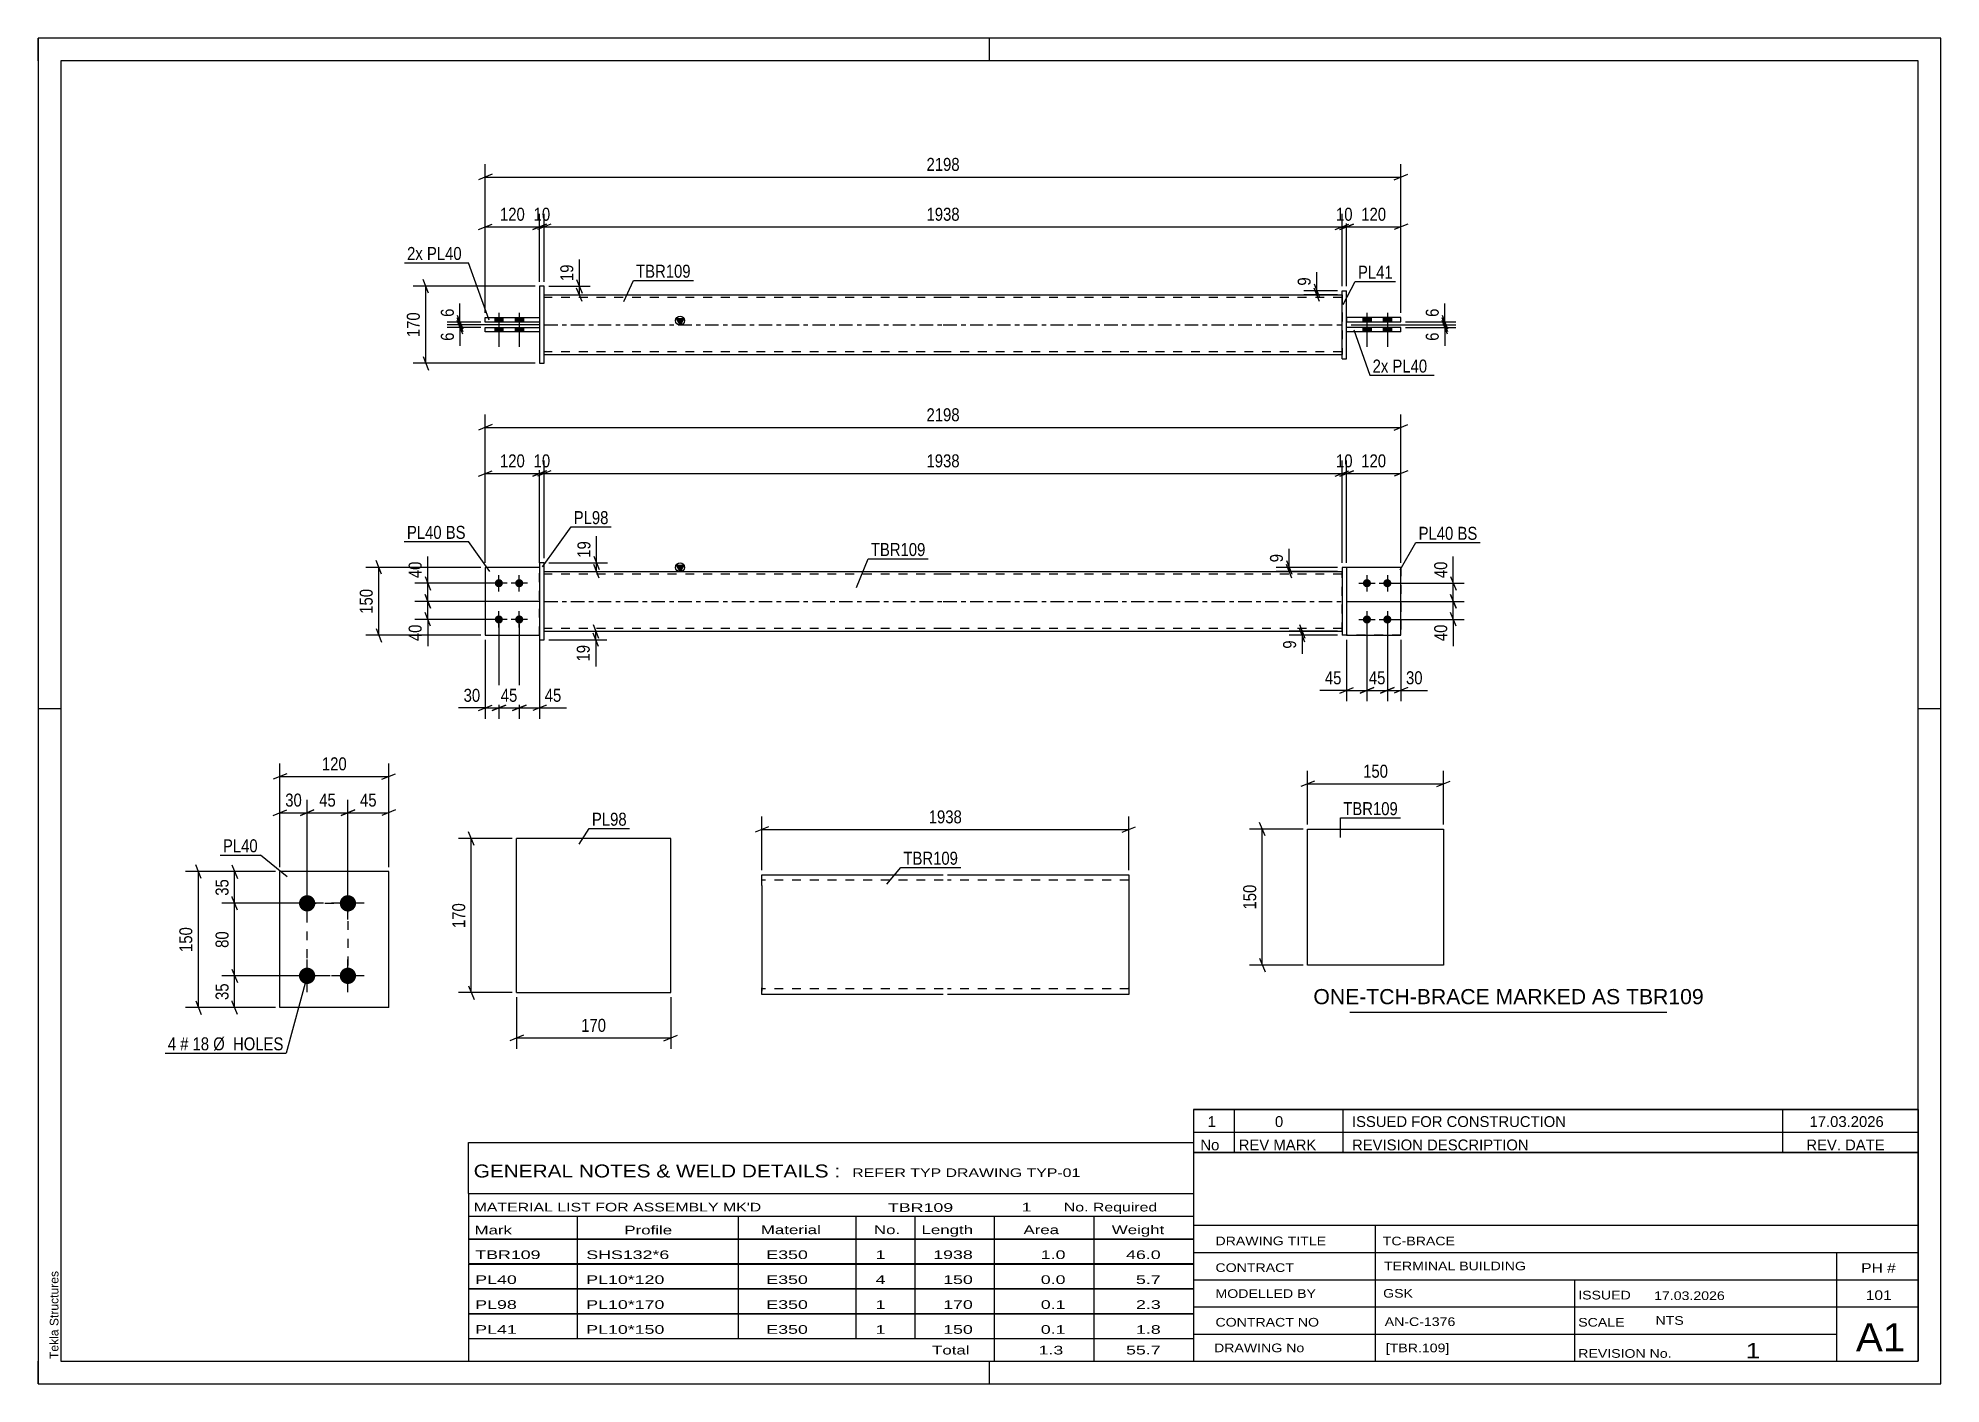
# Model space of a CAD drawing. Header units: millimetres. Extents: x 0 to 420, y 0 to 297.
import ezdxf

# ---------------------------------------------------------------- set-up
doc = ezdxf.new("R2010")
doc.units = ezdxf.units.MM
doc.linetypes.add('DXK_LINE_DOT2', pattern=[3.9198, 1.9599, -1.9599])
doc.linetypes.add('DXK_LINE_DOT3', pattern=[5.9187, 2.979, -0.9799, 0.9799, -0.9799])
doc.styles.add('Arial', font='ARIAL.TTF', dxfattribs={"height": 0.2})
doc.styles.add('Arial Narrow', font='ARIALN.TTF', dxfattribs={"height": 0.2})

# ---------------------------------------------------------------- blocks, each defined once
blk = doc.blocks.new('Unknown-581592027-1127')
at = {"color": 5, "linetype": 'Continuous'}
for p, q in [((420, 297), (0, 297)), ((0, 297), (0, 0)), ((0, 292), (0, 297)), ((210, 292), (210, 297)), ((420, 0), (420, 297)), ((415, 292), (5, 292)), ((5, 292), (5, 5)), ((415, 5), (415, 292)), ((5, 149), (0, 149)), ((420, 149), (415, 149)), ((0, 0), (0, 5)), ((5, 5), (415, 5)), ((210, 0), (210, 5)), ((0, 0), (420, 0))]:
    blk.add_line(p, q, dxfattribs=at)
at = {"color": 174, "linetype": 'Continuous', "style": 'Arial'}
blk.add_text('Tekla Structures', height=1.9102, rotation=90, dxfattribs=at).set_placement((4.5, 5.5))
blk = doc.blocks.new('Part-581592027-2882 - 2881')
at = {"color": 2, "linetype": 'Continuous'}
for p, q in [((280.21, 122.43), (310.21, 122.43)), ((280.21, 92.43), (280.21, 122.43)), ((310.21, 122.43), (310.21, 92.43)), ((310.21, 92.43), (280.21, 92.43))]:
    blk.add_line(p, q, dxfattribs=at)
blk = doc.blocks.new('Part-581592027-1367 - 1364')
at = {"color": 2, "linetype": 'Continuous'}
for p, q in [((288.81, 180.2), (287.81, 180.2)), ((287.81, 180.2), (287.81, 165.2)), ((288.81, 180.2), (288.81, 165.2)), ((288.81, 165.2), (287.81, 165.2))]:
    blk.add_line(p, q, dxfattribs=at)
blk = doc.blocks.new('Part-581592027-1420 - 1364')
at = {"color": 7, "linetype": 'DXK_LINE_DOT2'}
for p, q in [((110.71, 180.2), (98.71, 180.2)), ((98.71, 180.2), (98.71, 165.2)), ((110.71, 165.2), (110.71, 180.2)), ((98.71, 165.2), (110.71, 165.2))]:
    blk.add_line(p, q, dxfattribs=at)
blk = doc.blocks.new('Bolt-581592027-1378 - 1364')
at = {"linetype": 'Continuous'}
for points in [[(101.71, 175.8, -1), (101.71, 177.6, -1)], [(106.21, 175.8, -1), (106.21, 177.6, -1)], [(101.71, 167.8, -1), (101.71, 169.6, -1)], [(106.21, 167.8, -1), (106.21, 169.6, -1)]]:
    blk.add_hatch(color=1, dxfattribs=at).paths.add_polyline_path(points)
at = {"color": 1, "linetype": 'Continuous'}
for p, q in [((103.51, 176.7), (99.91, 176.7)), ((101.71, 174.9), (101.71, 178.5)), ((108.01, 176.7), (104.41, 176.7)), ((106.21, 174.9), (106.21, 178.5)), ((103.51, 168.7), (99.91, 168.7)), ((101.71, 166.9), (101.71, 170.5)), ((108.01, 168.7), (104.41, 168.7)), ((106.21, 166.9), (106.21, 170.5))]:
    blk.add_line(p, q, dxfattribs=at)
blk = doc.blocks.new('Bolt-581592027-1379 - 1364')
at = {"linetype": 'Continuous'}
for points in [[(293.31, 177.6, -1), (293.31, 175.8, -1)], [(297.81, 177.6, -1), (297.81, 175.8, -1)], [(293.31, 169.6, -1), (293.31, 167.8, -1)], [(297.81, 169.6, -1), (297.81, 167.8, -1)]]:
    blk.add_hatch(color=1, dxfattribs=at).paths.add_polyline_path(points)
at = {"color": 1, "linetype": 'Continuous'}
for p, q in [((291.51, 176.7), (295.11, 176.7)), ((293.31, 178.5), (293.31, 174.9)), ((296.01, 176.7), (299.61, 176.7)), ((297.81, 178.5), (297.81, 174.9)), ((291.51, 168.7), (295.11, 168.7)), ((293.31, 170.5), (293.31, 166.9)), ((296.01, 168.7), (299.61, 168.7)), ((297.81, 170.5), (297.81, 166.9))]:
    blk.add_line(p, q, dxfattribs=at)
blk = doc.blocks.new('Part-581592027-1405 - 1364')
at = {"color": 2, "linetype": 'Continuous'}
for p, q in [((111.71, 181.2), (110.71, 181.2)), ((110.71, 181.2), (110.71, 164.2)), ((111.71, 164.2), (111.71, 181.2)), ((110.71, 164.2), (111.71, 164.2))]:
    blk.add_line(p, q, dxfattribs=at)
blk = doc.blocks.new('Part-581592027-1425 - 1364')
at = {"color": 2, "linetype": 'Continuous'}
for p, q in [((110.71, 180.2), (98.71, 180.2)), ((98.71, 180.2), (98.71, 165.2)), ((98.71, 165.2), (110.71, 165.2))]:
    blk.add_line(p, q, dxfattribs=at)
at = {"color": 7, "linetype": 'DXK_LINE_DOT2'}
blk.add_line((110.71, 165.2), (110.71, 180.2), dxfattribs=at)
blk = doc.blocks.new('Part-581592027-1440 - 1364')
at = {"linetype": 'Continuous'}
blk.add_hatch(color=2, dxfattribs=at).paths.add_polyline_path([(141.71, 179.3), (140.91, 180.7), (142.51, 180.7)])
at = {"color": 2, "linetype": 'Continuous'}
for p, q in [((141.71, 179.3), (140.91, 180.7)), ((140.91, 180.7), (142.51, 180.7)), ((142.51, 180.7), (141.71, 179.3)), ((111.71, 179.3), (199.71, 179.3)), ((199.81, 179.3), (287.81, 179.3)), ((111.71, 166.1), (199.71, 166.1)), ((199.81, 166.1), (287.81, 166.1))]:
    blk.add_line(p, q, dxfattribs=at)
at = {"color": 7, "linetype": 'DXK_LINE_DOT2'}
for p, q in [((111.71, 166.1), (111.71, 179.3)), ((199.71, 178.7), (111.71, 178.7)), ((287.81, 178.7), (199.81, 178.7)), ((287.81, 166.1), (287.81, 179.3)), ((199.71, 166.7), (111.71, 166.7)), ((287.81, 166.7), (199.81, 166.7))]:
    blk.add_line(p, q, dxfattribs=at)
at = {"color": 7, "linetype": 'DXK_LINE_DOT3'}
for p, q in [((111.71, 172.7), (199.71, 172.7)), ((199.81, 172.7), (287.81, 172.7))]:
    blk.add_line(p, q, dxfattribs=at)
at = {"color": 2, "linetype": 'Continuous'}
blk.add_circle((141.71, 180.2), 1, dxfattribs=at)
blk = doc.blocks.new('Part-581592027-1445 - 1364')
at = {"color": 2, "linetype": 'Continuous'}
for p, q in [((300.81, 180.2), (288.81, 180.2)), ((300.81, 165.2), (300.81, 180.2)), ((288.81, 165.2), (300.81, 165.2))]:
    blk.add_line(p, q, dxfattribs=at)
at = {"color": 7, "linetype": 'DXK_LINE_DOT2'}
blk.add_line((288.81, 180.2), (288.81, 165.2), dxfattribs=at)
blk = doc.blocks.new('Part-581592027-1450 - 1364')
at = {"color": 7, "linetype": 'DXK_LINE_DOT2'}
for p, q in [((300.81, 180.2), (288.81, 180.2)), ((288.81, 180.2), (288.81, 165.2)), ((300.81, 180.2), (300.81, 165.2)), ((288.81, 165.2), (300.81, 165.2)), ((300.81, 165.2), (288.81, 165.2))]:
    blk.add_line(p, q, dxfattribs=at)
blk = doc.blocks.new('Part-581592027-1793 - 1767')
at = {"color": 2, "linetype": 'Continuous'}
for p, q in [((98.71, 233.14), (110.71, 233.14)), ((98.71, 232.14), (98.71, 233.14)), ((110.71, 232.14), (98.71, 232.14))]:
    blk.add_line(p, q, dxfattribs=at)
at = {"color": 7, "linetype": 'DXK_LINE_DOT2'}
blk.add_line((110.71, 233.14), (110.71, 232.14), dxfattribs=at)
blk = doc.blocks.new('Part-581592027-1778 - 1767')
at = {"color": 2, "linetype": 'Continuous'}
for p, q in [((288.81, 232.15), (288.81, 233.15)), ((300.81, 233.15), (288.81, 233.15)), ((300.81, 232.15), (288.81, 232.15)), ((300.81, 232.15), (300.81, 233.15))]:
    blk.add_line(p, q, dxfattribs=at)
blk = doc.blocks.new('Part-581592027-1798 - 1767')
at = {"color": 2, "linetype": 'Continuous'}
for p, q in [((98.71, 234.34), (98.71, 235.34)), ((98.71, 235.34), (110.71, 235.34)), ((110.71, 234.34), (98.71, 234.34))]:
    blk.add_line(p, q, dxfattribs=at)
at = {"color": 7, "linetype": 'DXK_LINE_DOT2'}
blk.add_line((110.71, 235.34), (110.71, 234.34), dxfattribs=at)
blk = doc.blocks.new('Part-581592027-1773 - 1767')
at = {"linetype": 'Continuous'}
blk.add_hatch(color=2, dxfattribs=at).paths.add_polyline_path([(141.71, 233.74), (140.91, 235.14), (142.51, 235.14)])
at = {"color": 2, "linetype": 'Continuous'}
for p, q in [((111.71, 240.34), (199.71, 240.34)), ((199.81, 240.34), (287.81, 240.34)), ((141.71, 233.74), (140.91, 235.14)), ((140.91, 235.14), (142.51, 235.14)), ((142.51, 235.14), (141.71, 233.74)), ((111.71, 227.14), (199.71, 227.14)), ((199.81, 227.14), (287.81, 227.14))]:
    blk.add_line(p, q, dxfattribs=at)
at = {"color": 7, "linetype": 'DXK_LINE_DOT2'}
for p, q in [((111.71, 227.14), (111.71, 240.34)), ((199.71, 239.74), (111.71, 239.74)), ((287.81, 239.74), (199.81, 239.74)), ((287.81, 240.34), (287.81, 227.14)), ((199.71, 227.74), (111.71, 227.74)), ((287.81, 227.74), (199.81, 227.74))]:
    blk.add_line(p, q, dxfattribs=at)
at = {"color": 7, "linetype": 'DXK_LINE_DOT3'}
for p, q in [((111.71, 233.74), (199.71, 233.74)), ((199.81, 233.74), (287.81, 233.74))]:
    blk.add_line(p, q, dxfattribs=at)
at = {"color": 2, "linetype": 'Continuous'}
blk.add_circle((141.71, 234.64), 1, dxfattribs=at)
blk = doc.blocks.new('Part-581592027-1783 - 1767')
at = {"color": 2, "linetype": 'Continuous'}
for p, q in [((300.81, 235.35), (288.81, 235.35)), ((288.81, 235.35), (288.81, 234.35)), ((300.81, 234.35), (300.81, 235.35)), ((288.81, 234.35), (300.81, 234.35))]:
    blk.add_line(p, q, dxfattribs=at)
blk = doc.blocks.new('Part-581592027-1799 - 1767')
at = {"color": 2, "linetype": 'Continuous'}
for p, q in [((111.71, 242.24), (110.71, 242.24)), ((110.71, 242.24), (110.71, 225.24)), ((111.71, 225.24), (111.71, 242.24)), ((110.71, 225.24), (111.71, 225.24))]:
    blk.add_line(p, q, dxfattribs=at)
blk = doc.blocks.new('Part-581592027-1788 - 1767')
at = {"color": 2, "linetype": 'Continuous'}
for p, q in [((287.81, 226.25), (287.81, 241.25)), ((287.81, 241.25), (288.81, 241.25)), ((288.81, 226.25), (288.81, 241.25)), ((287.81, 226.25), (288.81, 226.25))]:
    blk.add_line(p, q, dxfattribs=at)
blk = doc.blocks.new('Bolt-581592027-1800 - 1767')
at = {"linetype": 'Continuous'}
for points in [[(294.21, 235.34), (292.41, 235.34), (292.41, 234.34), (294.21, 234.34)], [(294.21, 235.34), (292.41, 235.34), (292.41, 234.34), (294.21, 234.34)], [(298.71, 235.34), (296.91, 235.34), (296.91, 234.34), (298.71, 234.34)], [(298.71, 235.34), (296.91, 235.34), (296.91, 234.34), (298.71, 234.34)], [(294.21, 233.14), (292.41, 233.14), (292.41, 232.14), (294.21, 232.14)], [(294.21, 233.14), (292.41, 233.14), (292.41, 232.14), (294.21, 232.14)], [(298.71, 233.14), (296.91, 233.14), (296.91, 232.14), (298.71, 232.14)], [(298.71, 233.14), (296.91, 233.14), (296.91, 232.14), (298.71, 232.14)]]:
    blk.add_hatch(color=1, dxfattribs=at).paths.add_polyline_path(points)
at = {"color": 1, "linetype": 'Continuous'}
for p, q in [((292.41, 235.34), (292.41, 234.34)), ((292.41, 235.34), (292.41, 234.34)), ((293.31, 236.34), (293.31, 228.84)), ((293.31, 236.34), (293.31, 228.84)), ((294.21, 235.34), (294.21, 234.34)), ((294.21, 235.34), (294.21, 234.34)), ((296.91, 235.34), (296.91, 234.34)), ((296.91, 235.34), (296.91, 234.34)), ((297.81, 236.34), (297.81, 228.84)), ((297.81, 236.34), (297.81, 228.84)), ((298.71, 235.34), (298.71, 234.34)), ((298.71, 235.34), (298.71, 234.34)), ((292.41, 233.14), (292.41, 232.14)), ((292.41, 233.14), (292.41, 232.14)), ((294.21, 233.14), (294.21, 232.14)), ((294.21, 233.14), (294.21, 232.14)), ((296.91, 233.14), (296.91, 232.14)), ((296.91, 233.14), (296.91, 232.14)), ((298.71, 233.14), (298.71, 232.14)), ((298.71, 233.14), (298.71, 232.14))]:
    blk.add_line(p, q, dxfattribs=at)
blk = doc.blocks.new('Bolt-581592027-1801 - 1767')
at = {"linetype": 'Continuous'}
for points in [[(100.81, 234.34), (102.61, 234.34), (102.61, 235.34), (100.81, 235.34)], [(100.81, 234.34), (102.61, 234.34), (102.61, 235.34), (100.81, 235.34)], [(105.31, 234.34), (107.11, 234.34), (107.11, 235.34), (105.31, 235.34)], [(105.31, 234.34), (107.11, 234.34), (107.11, 235.34), (105.31, 235.34)], [(100.81, 232.14), (102.61, 232.14), (102.61, 233.14), (100.81, 233.14)], [(100.81, 232.14), (102.61, 232.14), (102.61, 233.14), (100.81, 233.14)], [(105.31, 232.14), (107.11, 232.14), (107.11, 233.14), (105.31, 233.14)], [(105.31, 232.14), (107.11, 232.14), (107.11, 233.14), (105.31, 233.14)]]:
    blk.add_hatch(color=1, dxfattribs=at).paths.add_polyline_path(points)
at = {"color": 1, "linetype": 'Continuous'}
for p, q in [((100.81, 235.34), (100.81, 234.34)), ((100.81, 235.34), (100.81, 234.34)), ((101.71, 236.34), (101.71, 228.84)), ((101.71, 236.34), (101.71, 228.84)), ((102.61, 235.34), (102.61, 234.34)), ((102.61, 235.34), (102.61, 234.34)), ((105.31, 235.34), (105.31, 234.34)), ((105.31, 235.34), (105.31, 234.34)), ((106.21, 236.34), (106.21, 228.84)), ((106.21, 236.34), (106.21, 228.84)), ((107.11, 235.34), (107.11, 234.34)), ((107.11, 235.34), (107.11, 234.34)), ((100.81, 233.14), (100.81, 232.14)), ((100.81, 233.14), (100.81, 232.14)), ((102.61, 233.14), (102.61, 232.14)), ((102.61, 233.14), (102.61, 232.14)), ((105.31, 233.14), (105.31, 232.14)), ((105.31, 233.14), (105.31, 232.14)), ((107.11, 233.14), (107.11, 232.14)), ((107.11, 233.14), (107.11, 232.14))]:
    blk.add_line(p, q, dxfattribs=at)
blk = doc.blocks.new('Bolt-581592027-2103 - 2040')
at = {"linetype": 'Continuous'}
for points in [[(59.39, 104.26, -1), (59.39, 107.86, -1)], [(68.39, 104.26, -1), (68.39, 107.86, -1)], [(59.39, 88.26, -1), (59.39, 91.86, -1)], [(68.39, 88.26, -1), (68.39, 91.86, -1)]]:
    blk.add_hatch(color=1, dxfattribs=at).paths.add_polyline_path(points)
at = {"color": 1, "linetype": 'Continuous'}
for p, q in [((59.39, 102.46), (59.39, 109.66)), ((68.39, 102.46), (68.39, 109.66)), ((62.99, 106.06), (55.79, 106.06)), ((71.99, 106.06), (64.79, 106.06)), ((59.39, 86.46), (59.39, 93.66)), ((68.39, 86.46), (68.39, 93.66)), ((62.99, 90.06), (55.79, 90.06)), ((71.99, 90.06), (64.79, 90.06))]:
    blk.add_line(p, q, dxfattribs=at)
blk = doc.blocks.new('Part-581592027-2108 - 2040')
at = {"color": 2, "linetype": 'Continuous'}
for p, q in [((77.39, 113.06), (53.39, 113.06)), ((53.39, 83.06), (53.39, 113.06)), ((77.39, 83.06), (77.39, 113.06)), ((77.39, 83.06), (53.39, 83.06))]:
    blk.add_line(p, q, dxfattribs=at)
blk = doc.blocks.new('Part-581592027-2231 - 2225')
at = {"color": 2, "linetype": 'Continuous'}
for p, q in [((139.63, 120.35), (105.63, 120.35)), ((105.63, 86.35), (105.63, 120.35)), ((139.63, 86.35), (139.63, 120.35)), ((105.63, 86.35), (139.63, 86.35))]:
    blk.add_line(p, q, dxfattribs=at)
blk = doc.blocks.new('Part-581592027-2256 - 2248')
at = {"color": 2, "linetype": 'Continuous'}
for p, q in [((159.75, 109.96), (159.75, 112.36)), ((159.75, 112.36), (199.75, 112.36)), ((159.75, 109.96), (159.75, 87.44)), ((200.75, 112.36), (240.75, 112.36)), ((240.75, 112.36), (240.75, 112.18)), ((240.75, 112.18), (240.75, 109.96)), ((240.75, 109.96), (240.75, 85.96)), ((159.75, 86.14), (159.75, 87.44)), ((159.75, 85.96), (159.75, 86.14)), ((199.75, 85.96), (159.75, 85.96)), ((240.75, 85.96), (200.75, 85.96))]:
    blk.add_line(p, q, dxfattribs=at)
at = {"color": 7, "linetype": 'DXK_LINE_DOT2'}
for p, q in [((199.75, 111.16), (159.75, 111.16)), ((240.75, 111.16), (200.75, 111.16)), ((240.75, 111.66), (240.75, 109.96)), ((159.75, 87.44), (159.75, 86.66)), ((159.75, 87.16), (159.75, 87.25)), ((199.75, 87.16), (159.75, 87.16)), ((240.75, 87.16), (200.75, 87.16)), ((240.75, 87.25), (240.75, 87.44)), ((240.75, 87.16), (240.75, 87.25)), ((240.75, 87.16), (240.75, 87.25))]:
    blk.add_line(p, q, dxfattribs=at)
blk = doc.blocks.new('Rectangle-581592027-2210 - 2040')
at = {"color": 1, "linetype": 'DXK_LINE_DOT2'}
blk.add_lwpolyline([(59.39, 106.06), (68.39, 106.06), (68.39, 90.06), (59.39, 90.06), (59.39, 106.06)], close=True, dxfattribs=at)
blk = doc.blocks.new('StraightDimension-581592027-2890 - 2881')
at = {"color": 7, "linetype": 'Continuous'}
for p, q in [((280.21, 123.43), (280.21, 135.28)), ((310.21, 123.43), (310.21, 135.28)), ((281.71, 133.03), (278.71, 131.83)), ((280.21, 132.43), (310.21, 132.43)), ((308.71, 131.83), (311.71, 133.03))]:
    blk.add_line(p, q, dxfattribs=at)
at = {"color": 0}
blk.add_wipeout([(298.55, 133.18), (298.55, 137.38), (291.87, 137.38), (291.87, 133.18)], dxfattribs=at)
at = {"color": 3, "style": 'Arial Narrow'}
blk.add_text('150', height=2.863, dxfattribs=at).set_placement((292.47, 133.78))
blk = doc.blocks.new('StraightDimension-581592027-2968 - 2881')
at = {"color": 7, "linetype": 'Continuous'}
for p, q in [((279.21, 122.43), (267.36, 122.43)), ((270.81, 120.93), (269.61, 123.93)), ((270.21, 92.43), (270.21, 122.43)), ((279.21, 92.43), (267.36, 92.43)), ((269.61, 93.93), (270.81, 90.93))]:
    blk.add_line(p, q, dxfattribs=at)
at = {"color": 0}
blk.add_wipeout([(269.46, 110.78), (265.26, 110.78), (265.26, 104.09), (269.46, 104.09)], dxfattribs=at)
at = {"color": 3, "style": 'Arial Narrow'}
blk.add_text('150', height=2.863, rotation=90.0002, dxfattribs=at).set_placement((268.86, 104.69))
blk = doc.blocks.new('StraightDimension-581592027-1609 - 1364')
at = {"color": 7, "linetype": 'Continuous'}
for p, q in [((110.71, 172.7), (83.16, 172.7)), ((85.41, 174.2), (86.61, 171.2)), ((86.01, 168.7), (86.01, 172.7)), ((100.71, 168.7), (83.16, 168.7)), ((86.61, 167.2), (85.41, 170.2))]:
    blk.add_line(p, q, dxfattribs=at)
at = {"color": 0}
blk.add_wipeout([(85.26, 168.17), (81.06, 168.17), (81.06, 163.32), (85.26, 163.32)], dxfattribs=at)
at = {"color": 7, "linetype": 'Continuous'}
blk.add_line((86.01, 168.7), (86.01, 162.79), dxfattribs=at)
blk.add_line((86.01, 168.7), (86.01, 162.79), dxfattribs=at)
at = {"color": 3, "style": 'Arial Narrow'}
blk.add_text('40', height=2.863, rotation=90.0002, dxfattribs=at).set_placement((84.66, 163.92))
blk = doc.blocks.new('StraightDimension-581592027-1665 - 1364')
at = {"color": 7, "linetype": 'Continuous'}
for p, q in [((293.31, 167.7), (293.31, 150.65)), ((297.81, 167.7), (297.81, 150.65)), ((291.81, 152.45), (294.81, 153.65)), ((293.31, 153.05), (297.81, 153.05)), ((299.31, 153.65), (296.31, 152.45))]:
    blk.add_line(p, q, dxfattribs=at)
at = {"color": 0}
blk.add_wipeout([(297.99, 153.8), (297.99, 158), (293.13, 158), (293.13, 153.8)], dxfattribs=at)
at = {"color": 3, "style": 'Arial Narrow'}
blk.add_text('45', height=2.863, dxfattribs=at).set_placement((293.73, 154.4))
blk = doc.blocks.new('StraightDimension-581592027-1505 - 1364')
at = {"color": 7, "linetype": 'Continuous'}
for p, q in [((287.81, 181.2), (287.81, 203.77)), ((288.81, 181.2), (288.81, 203.77)), ((286.31, 200.32), (289.31, 201.52)), ((290.31, 201.52), (287.31, 200.32)), ((287.81, 200.92), (288.81, 200.92))]:
    blk.add_line(p, q, dxfattribs=at)
at = {"color": 0}
blk.add_wipeout([(290.74, 201.67), (290.74, 205.87), (285.88, 205.87), (285.88, 201.67)], dxfattribs=at)
at = {"color": 3, "style": 'Arial Narrow'}
blk.add_text('10', height=2.863, dxfattribs=at).set_placement((286.48, 202.27))
blk = doc.blocks.new('StraightDimension-581592027-1703 - 1364')
at = {"color": 7, "linetype": 'Continuous'}
for p, q in [((298.81, 176.7), (314.77, 176.7)), ((311.77, 178.2), (312.97, 175.2)), ((312.37, 172.7), (312.37, 176.7)), ((288.81, 172.7), (314.77, 172.7)), ((312.97, 171.2), (311.77, 174.2))]:
    blk.add_line(p, q, dxfattribs=at)
at = {"color": 0}
blk.add_wipeout([(311.62, 182.08), (307.42, 182.08), (307.42, 177.22), (311.62, 177.22)], dxfattribs=at)
at = {"color": 7, "linetype": 'Continuous'}
blk.add_line((312.37, 176.7), (312.37, 182.6), dxfattribs=at)
blk.add_line((312.37, 176.7), (312.37, 182.6), dxfattribs=at)
at = {"color": 3, "style": 'Arial Narrow'}
blk.add_text('40', height=2.863, rotation=90.0002, dxfattribs=at).set_placement((311.02, 177.82))
blk = doc.blocks.new('StraightDimension-581592027-1600 - 1364')
at = {"color": 7, "linetype": 'Continuous'}
for p, q in [((112.71, 181.2), (125.66, 181.2)), ((122.66, 182.7), (123.86, 179.7)), ((123.86, 177.8), (122.66, 180.8)), ((123.26, 179.3), (123.26, 181.2)), ((112.71, 179.3), (125.66, 179.3))]:
    blk.add_line(p, q, dxfattribs=at)
at = {"color": 0}
blk.add_wipeout([(122.51, 186.58), (118.31, 186.58), (118.31, 181.72), (122.51, 181.72)], dxfattribs=at)
at = {"color": 7, "linetype": 'Continuous'}
blk.add_line((123.26, 181.2), (123.26, 187.1), dxfattribs=at)
blk.add_line((123.26, 181.2), (123.26, 187.1), dxfattribs=at)
at = {"color": 3, "style": 'Arial Narrow'}
blk.add_text('19', height=2.863, rotation=90.0002, dxfattribs=at).set_placement((121.91, 182.32))
blk = doc.blocks.new('StraightDimension-581592027-1649 - 1364')
at = {"color": 7, "linetype": 'Continuous'}
for p, q in [((288.81, 164.2), (288.81, 150.65)), ((293.31, 167.7), (293.31, 150.65)), ((287.31, 152.45), (290.31, 153.65)), ((288.81, 153.05), (293.31, 153.05)), ((294.81, 153.65), (291.81, 152.45))]:
    blk.add_line(p, q, dxfattribs=at)
at = {"color": 0}
blk.add_wipeout([(288.28, 153.8), (288.28, 158), (283.43, 158), (283.43, 153.8)], dxfattribs=at)
at = {"color": 7, "linetype": 'Continuous'}
blk.add_line((288.81, 153.05), (282.9, 153.05), dxfattribs=at)
blk.add_line((288.81, 153.05), (282.9, 153.05), dxfattribs=at)
at = {"color": 3, "style": 'Arial Narrow'}
blk.add_text('45', height=2.863, dxfattribs=at).set_placement((284.03, 154.4))
blk = doc.blocks.new('StraightDimension-581592027-1560 - 1364')
at = {"color": 7, "linetype": 'Continuous'}
for p, q in [((98.71, 164.2), (98.71, 146.78)), ((101.71, 167.7), (101.71, 146.78)), ((97.21, 148.58), (100.21, 149.78)), ((98.71, 149.18), (101.71, 149.18)), ((103.21, 149.78), (100.21, 148.58))]:
    blk.add_line(p, q, dxfattribs=at)
at = {"color": 0}
blk.add_wipeout([(98.18, 149.93), (98.18, 154.13), (93.33, 154.13), (93.33, 149.93)], dxfattribs=at)
at = {"color": 7, "linetype": 'Continuous'}
blk.add_line((98.71, 149.18), (92.8, 149.18), dxfattribs=at)
blk.add_line((98.71, 149.18), (92.8, 149.18), dxfattribs=at)
at = {"color": 3, "style": 'Arial Narrow'}
blk.add_text('30', height=2.863, dxfattribs=at).set_placement((93.93, 150.53))
blk = doc.blocks.new('StraightDimension-581592027-1452 - 1364')
at = {"color": 7, "linetype": 'Continuous'}
for p, q in [((98.71, 181.2), (98.71, 203.77)), ((110.71, 181.2), (110.71, 203.77)), ((97.21, 200.32), (100.21, 201.52)), ((98.71, 200.92), (110.71, 200.92)), ((112.21, 201.52), (109.21, 200.32))]:
    blk.add_line(p, q, dxfattribs=at)
at = {"color": 0}
blk.add_wipeout([(108.05, 201.67), (108.05, 205.87), (101.36, 205.87), (101.36, 201.67)], dxfattribs=at)
at = {"color": 3, "style": 'Arial Narrow'}
blk.add_text('120', height=2.863, dxfattribs=at).set_placement((101.96, 202.27))
blk = doc.blocks.new('StraightDimension-581592027-1730 - 1364')
at = {"color": 7, "linetype": 'Continuous'}
for p, q in [((275.52, 181.7), (276.72, 178.7)), ((276.72, 177.8), (275.52, 180.8)), ((286.81, 180.2), (273.27, 180.2)), ((286.81, 179.3), (273.27, 179.3)), ((276.12, 179.3), (276.12, 180.2))]:
    blk.add_line(p, q, dxfattribs=at)
at = {"color": 0}
blk.add_wipeout([(275.37, 183.75), (271.17, 183.75), (271.17, 180.72), (275.37, 180.72)], dxfattribs=at)
at = {"color": 7, "linetype": 'Continuous'}
blk.add_line((276.12, 180.2), (276.12, 184.28), dxfattribs=at)
blk.add_line((276.12, 180.2), (276.12, 184.28), dxfattribs=at)
at = {"color": 3, "style": 'Arial Narrow'}
blk.add_text('9', height=2.86, rotation=90.0002, dxfattribs=at).set_placement((274.77, 181.32))
blk = doc.blocks.new('StraightDimension-581592027-1479 - 1364')
at = {"color": 7, "linetype": 'Continuous'}
for p, q in [((110.71, 181.2), (110.71, 203.77)), ((111.71, 182.2), (111.71, 203.77)), ((109.21, 200.32), (112.21, 201.52)), ((113.21, 201.52), (110.21, 200.32)), ((110.71, 200.92), (111.71, 200.92))]:
    blk.add_line(p, q, dxfattribs=at)
at = {"color": 0}
blk.add_wipeout([(113.64, 201.67), (113.64, 205.87), (108.78, 205.87), (108.78, 201.67)], dxfattribs=at)
at = {"color": 3, "style": 'Arial Narrow'}
blk.add_text('10', height=2.863, dxfattribs=at).set_placement((109.38, 202.27))
blk = doc.blocks.new('StraightDimension-581592027-1577 - 1364')
at = {"color": 7, "linetype": 'Continuous'}
for p, q in [((106.21, 167.7), (106.21, 146.78)), ((110.71, 164.2), (110.71, 146.78)), ((104.71, 148.58), (107.71, 149.78)), ((106.21, 149.18), (110.71, 149.18)), ((112.21, 149.78), (109.21, 148.58))]:
    blk.add_line(p, q, dxfattribs=at)
at = {"color": 0}
blk.add_wipeout([(116.09, 149.93), (116.09, 154.13), (111.23, 154.13), (111.23, 149.93)], dxfattribs=at)
at = {"color": 7, "linetype": 'Continuous'}
blk.add_line((110.71, 149.18), (116.61, 149.18), dxfattribs=at)
blk.add_line((110.71, 149.18), (116.61, 149.18), dxfattribs=at)
at = {"color": 3, "style": 'Arial Narrow'}
blk.add_text('45', height=2.863, dxfattribs=at).set_placement((111.83, 150.53))
blk = doc.blocks.new('StraightDimension-581592027-1496 - 1364')
at = {"color": 7, "linetype": 'Continuous'}
for p, q in [((111.71, 182.2), (111.71, 203.77)), ((287.81, 181.2), (287.81, 203.77)), ((113.21, 201.52), (110.21, 200.32)), ((111.71, 200.92), (287.81, 200.92)), ((286.31, 200.32), (289.31, 201.52))]:
    blk.add_line(p, q, dxfattribs=at)
at = {"color": 0}
blk.add_wipeout([(204.01, 201.67), (204.01, 205.87), (195.5, 205.87), (195.5, 201.67)], dxfattribs=at)
at = {"color": 3, "style": 'Arial Narrow'}
blk.add_text('1938', height=2.863, dxfattribs=at).set_placement((196.1, 202.27))
blk = doc.blocks.new('StraightDimension-581592027-1523 - 1364')
at = {"color": 7, "linetype": 'Continuous'}
for p, q in [((288.81, 181.2), (288.81, 203.77)), ((300.81, 181.2), (300.81, 203.77)), ((287.31, 200.32), (290.31, 201.52)), ((288.81, 200.92), (300.81, 200.92)), ((302.31, 201.52), (299.31, 200.32))]:
    blk.add_line(p, q, dxfattribs=at)
at = {"color": 0}
blk.add_wipeout([(298.15, 201.67), (298.15, 205.87), (291.46, 205.87), (291.46, 201.67)], dxfattribs=at)
at = {"color": 3, "style": 'Arial Narrow'}
blk.add_text('120', height=2.863, dxfattribs=at).set_placement((292.06, 202.27))
blk = doc.blocks.new('StraightDimension-581592027-1546 - 1364')
at = {"color": 7, "linetype": 'Continuous'}
for p, q in [((100.21, 211.69), (97.21, 210.49)), ((98.71, 181.2), (98.71, 213.94)), ((98.71, 211.09), (300.81, 211.09)), ((299.31, 210.49), (302.31, 211.69)), ((300.81, 181.2), (300.81, 213.94))]:
    blk.add_line(p, q, dxfattribs=at)
at = {"color": 0}
blk.add_wipeout([(204.01, 211.84), (204.01, 216.04), (195.5, 216.04), (195.5, 211.84)], dxfattribs=at)
at = {"color": 3, "style": 'Arial Narrow'}
blk.add_text('2198', height=2.863, dxfattribs=at).set_placement((196.1, 212.44))
blk = doc.blocks.new('StraightDimension-581592027-1570 - 1364')
at = {"color": 7, "linetype": 'Continuous'}
for p, q in [((101.71, 167.7), (101.71, 146.78)), ((106.21, 167.7), (106.21, 146.78)), ((100.21, 148.58), (103.21, 149.78)), ((101.71, 149.18), (106.21, 149.18)), ((107.71, 149.78), (104.71, 148.58))]:
    blk.add_line(p, q, dxfattribs=at)
at = {"color": 0}
blk.add_wipeout([(106.39, 149.93), (106.39, 154.13), (101.53, 154.13), (101.53, 149.93)], dxfattribs=at)
at = {"color": 3, "style": 'Arial Narrow'}
blk.add_text('45', height=2.863, dxfattribs=at).set_placement((102.13, 150.53))
blk = doc.blocks.new('StraightDimension-581592027-1591 - 1364')
at = {"color": 7, "linetype": 'Continuous'}
for p, q in [((112.71, 166.1), (125.51, 166.1)), ((112.71, 164.2), (125.51, 164.2)), ((122.51, 167.6), (123.71, 164.6)), ((123.71, 162.7), (122.51, 165.7)), ((123.11, 164.2), (123.11, 166.1))]:
    blk.add_line(p, q, dxfattribs=at)
at = {"color": 0}
blk.add_wipeout([(122.36, 163.67), (118.16, 163.67), (118.16, 158.82), (122.36, 158.82)], dxfattribs=at)
at = {"color": 7, "linetype": 'Continuous'}
blk.add_line((123.11, 164.2), (123.11, 158.29), dxfattribs=at)
blk.add_line((123.11, 164.2), (123.11, 158.29), dxfattribs=at)
at = {"color": 3, "style": 'Arial Narrow'}
blk.add_text('19', height=2.863, rotation=90.0002, dxfattribs=at).set_placement((121.76, 159.42))
blk = doc.blocks.new('StraightDimension-581592027-1626 - 1364')
at = {"color": 7, "linetype": 'Continuous'}
for p, q in [((100.71, 176.7), (83.16, 176.7)), ((85.41, 178.2), (86.61, 175.2)), ((86.01, 172.7), (86.01, 176.7)), ((110.71, 172.7), (83.16, 172.7)), ((86.61, 171.2), (85.41, 174.2))]:
    blk.add_line(p, q, dxfattribs=at)
at = {"color": 0}
blk.add_wipeout([(85.26, 182.08), (81.06, 182.08), (81.06, 177.22), (85.26, 177.22)], dxfattribs=at)
at = {"color": 7, "linetype": 'Continuous'}
blk.add_line((86.01, 176.7), (86.01, 182.6), dxfattribs=at)
blk.add_line((86.01, 176.7), (86.01, 182.6), dxfattribs=at)
at = {"color": 3, "style": 'Arial Narrow'}
blk.add_text('40', height=2.863, rotation=90.0002, dxfattribs=at).set_placement((84.66, 177.82))
blk = doc.blocks.new('StraightDimension-581592027-1640 - 1364')
at = {"color": 7, "linetype": 'Continuous'}
for p, q in [((286.81, 166.1), (276.16, 166.1)), ((286.81, 165.2), (276.16, 165.2)), ((278.41, 167.6), (279.61, 164.6)), ((279.61, 163.7), (278.41, 166.7)), ((279.01, 165.2), (279.01, 166.1))]:
    blk.add_line(p, q, dxfattribs=at)
at = {"color": 0}
blk.add_wipeout([(278.26, 164.67), (274.06, 164.67), (274.06, 161.65), (278.26, 161.65)], dxfattribs=at)
at = {"color": 7, "linetype": 'Continuous'}
blk.add_line((279.01, 165.2), (279.01, 161.12), dxfattribs=at)
blk.add_line((279.01, 165.2), (279.01, 161.12), dxfattribs=at)
at = {"color": 3, "style": 'Arial Narrow'}
blk.add_text('9', height=2.86, rotation=90.0002, dxfattribs=at).set_placement((277.66, 162.25))
blk = doc.blocks.new('StraightDimension-581592027-1675 - 1364')
at = {"color": 7, "linetype": 'Continuous'}
for p, q in [((297.81, 167.7), (297.81, 150.65)), ((300.81, 164.2), (300.81, 150.65)), ((296.31, 152.45), (299.31, 153.65)), ((297.81, 153.05), (300.81, 153.05)), ((302.31, 153.65), (299.31, 152.45))]:
    blk.add_line(p, q, dxfattribs=at)
at = {"color": 0}
blk.add_wipeout([(306.19, 153.8), (306.19, 158), (301.33, 158), (301.33, 153.8)], dxfattribs=at)
at = {"color": 7, "linetype": 'Continuous'}
blk.add_line((300.81, 153.05), (306.71, 153.05), dxfattribs=at)
blk.add_line((300.81, 153.05), (306.71, 153.05), dxfattribs=at)
at = {"color": 3, "style": 'Arial Narrow'}
blk.add_text('30', height=2.863, dxfattribs=at).set_placement((301.93, 154.4))
blk = doc.blocks.new('StraightDimension-581592027-1689 - 1364')
at = {"color": 7, "linetype": 'Continuous'}
for p, q in [((75.81, 178.7), (74.61, 181.7)), ((97.71, 180.2), (72.36, 180.2)), ((75.21, 165.2), (75.21, 180.2)), ((97.71, 165.2), (72.36, 165.2)), ((74.61, 166.7), (75.81, 163.7))]:
    blk.add_line(p, q, dxfattribs=at)
at = {"color": 0}
blk.add_wipeout([(74.46, 176.04), (70.26, 176.04), (70.26, 169.36), (74.46, 169.36)], dxfattribs=at)
at = {"color": 3, "style": 'Arial Narrow'}
blk.add_text('150', height=2.863, rotation=90.0002, dxfattribs=at).set_placement((73.86, 169.96))
blk = doc.blocks.new('StraightDimension-581592027-1716 - 1364')
at = {"color": 7, "linetype": 'Continuous'}
for p, q in [((288.81, 172.7), (314.77, 172.7)), ((311.77, 174.2), (312.97, 171.2)), ((312.37, 168.7), (312.37, 172.7)), ((298.81, 168.7), (314.77, 168.7)), ((312.97, 167.2), (311.77, 170.2))]:
    blk.add_line(p, q, dxfattribs=at)
at = {"color": 0}
blk.add_wipeout([(311.62, 168.17), (307.42, 168.17), (307.42, 163.32), (311.62, 163.32)], dxfattribs=at)
at = {"color": 7, "linetype": 'Continuous'}
blk.add_line((312.37, 168.7), (312.37, 162.79), dxfattribs=at)
blk.add_line((312.37, 168.7), (312.37, 162.79), dxfattribs=at)
at = {"color": 3, "style": 'Arial Narrow'}
blk.add_text('40', height=2.863, rotation=90.0002, dxfattribs=at).set_placement((311.02, 163.92))
blk = doc.blocks.new('StraightDimension-581592027-1890 - 1767')
at = {"color": 7, "linetype": 'Continuous'}
for p, q in [((288.81, 242.24), (288.81, 258.19)), ((300.81, 236.35), (300.81, 258.19)), ((287.31, 254.74), (290.31, 255.94)), ((288.81, 255.34), (300.81, 255.34)), ((302.31, 255.94), (299.31, 254.74))]:
    blk.add_line(p, q, dxfattribs=at)
at = {"color": 0}
blk.add_wipeout([(298.15, 256.09), (298.15, 260.29), (291.46, 260.29), (291.46, 256.09)], dxfattribs=at)
at = {"color": 3, "style": 'Arial Narrow'}
blk.add_text('120', height=2.863, dxfattribs=at).set_placement((292.06, 256.69))
blk = doc.blocks.new('StraightDimension-581592027-1851 - 1767')
at = {"color": 7, "linetype": 'Continuous'}
for p, q in [((92.52, 235.84), (93.72, 232.84)), ((93.72, 232.24), (92.52, 235.24)), ((97.71, 234.34), (90.27, 234.34)), ((110.71, 233.74), (90.27, 233.74)), ((93.12, 233.74), (93.12, 234.34))]:
    blk.add_line(p, q, dxfattribs=at)
at = {"color": 0}
blk.add_wipeout([(92.37, 237.9), (88.17, 237.9), (88.17, 234.87), (92.37, 234.87)], dxfattribs=at)
at = {"color": 7, "linetype": 'Continuous'}
blk.add_line((93.12, 234.34), (93.12, 238.42), dxfattribs=at)
blk.add_line((93.12, 234.34), (93.12, 238.42), dxfattribs=at)
at = {"color": 3, "style": 'Arial Narrow'}
blk.add_text('6', height=2.86, rotation=90.0002, dxfattribs=at).set_placement((91.77, 235.47))
blk = doc.blocks.new('StraightDimension-581592027-1930 - 1767')
at = {"color": 7, "linetype": 'Continuous'}
for p, q in [((110.71, 243.24), (110.71, 258.19)), ((111.71, 243.24), (111.71, 258.19)), ((109.21, 254.74), (112.21, 255.94)), ((113.21, 255.94), (110.21, 254.74)), ((110.71, 255.34), (111.71, 255.34))]:
    blk.add_line(p, q, dxfattribs=at)
at = {"color": 0}
blk.add_wipeout([(113.64, 256.09), (113.64, 260.29), (108.78, 260.29), (108.78, 256.09)], dxfattribs=at)
at = {"color": 3, "style": 'Arial Narrow'}
blk.add_text('10', height=2.863, dxfattribs=at).set_placement((109.38, 256.69))
blk = doc.blocks.new('StraightDimension-581592027-1805 - 1767')
at = {"color": 7, "linetype": 'Continuous'}
for p, q in [((286.81, 241.24), (279.38, 241.24)), ((286.81, 240.34), (279.38, 240.34)), ((281.63, 242.74), (282.83, 239.74)), ((282.83, 238.84), (281.63, 241.84)), ((282.23, 240.34), (282.23, 241.24))]:
    blk.add_line(p, q, dxfattribs=at)
at = {"color": 0}
blk.add_wipeout([(281.48, 244.8), (277.28, 244.8), (277.28, 241.77), (281.48, 241.77)], dxfattribs=at)
at = {"color": 7, "linetype": 'Continuous'}
blk.add_line((282.23, 241.24), (282.23, 245.32), dxfattribs=at)
blk.add_line((282.23, 241.24), (282.23, 245.32), dxfattribs=at)
at = {"color": 3, "style": 'Arial Narrow'}
blk.add_text('9', height=2.86, rotation=90.0002, dxfattribs=at).set_placement((280.88, 242.37))
blk = doc.blocks.new('StraightDimension-581592027-1816 - 1767')
at = {"color": 7, "linetype": 'Continuous'}
for p, q in [((309.9, 235.85), (311.1, 232.85)), ((311.1, 232.24), (309.9, 235.24)), ((289.81, 233.74), (312.9, 233.74)), ((301.81, 234.35), (312.9, 234.35)), ((310.5, 233.74), (310.5, 234.35))]:
    blk.add_line(p, q, dxfattribs=at)
at = {"color": 0}
blk.add_wipeout([(309.75, 237.9), (305.55, 237.9), (305.55, 234.87), (309.75, 234.87)], dxfattribs=at)
at = {"color": 7, "linetype": 'Continuous'}
blk.add_line((310.5, 234.35), (310.5, 238.42), dxfattribs=at)
blk.add_line((310.5, 234.35), (310.5, 238.42), dxfattribs=at)
at = {"color": 3, "style": 'Arial Narrow'}
blk.add_text('6', height=2.86, rotation=90.0002, dxfattribs=at).set_placement((309.15, 235.47))
blk = doc.blocks.new('StraightDimension-581592027-1825 - 1767')
at = {"color": 7, "linetype": 'Continuous'}
for p, q in [((309.9, 235.24), (311.1, 232.24)), ((289.81, 233.74), (312.9, 233.74)), ((301.81, 233.15), (312.9, 233.15)), ((311.1, 231.65), (309.9, 234.65)), ((310.5, 233.15), (310.5, 233.74))]:
    blk.add_line(p, q, dxfattribs=at)
at = {"color": 0}
blk.add_wipeout([(309.75, 232.62), (305.55, 232.62), (305.55, 229.59), (309.75, 229.59)], dxfattribs=at)
at = {"color": 7, "linetype": 'Continuous'}
blk.add_line((310.5, 233.15), (310.5, 229.07), dxfattribs=at)
blk.add_line((310.5, 233.15), (310.5, 229.07), dxfattribs=at)
at = {"color": 3, "style": 'Arial Narrow'}
blk.add_text('6', height=2.86, rotation=90.0002, dxfattribs=at).set_placement((309.15, 230.19))
blk = doc.blocks.new('StraightDimension-581592027-1835 - 1767')
at = {"color": 7, "linetype": 'Continuous'}
for p, q in [((92.52, 235.24), (93.72, 232.24)), ((110.71, 233.74), (90.27, 233.74)), ((97.71, 233.14), (90.27, 233.14)), ((93.72, 231.64), (92.52, 234.64)), ((93.12, 233.14), (93.12, 233.74))]:
    blk.add_line(p, q, dxfattribs=at)
at = {"color": 0}
blk.add_wipeout([(92.37, 232.62), (88.17, 232.62), (88.17, 229.59), (92.37, 229.59)], dxfattribs=at)
at = {"color": 7, "linetype": 'Continuous'}
blk.add_line((93.12, 233.14), (93.12, 229.07), dxfattribs=at)
blk.add_line((93.12, 233.14), (93.12, 229.07), dxfattribs=at)
at = {"color": 3, "style": 'Arial Narrow'}
blk.add_text('6', height=2.86, rotation=90.0002, dxfattribs=at).set_placement((91.77, 230.19))
blk = doc.blocks.new('StraightDimension-581592027-1868 - 1767')
at = {"color": 7, "linetype": 'Continuous'}
for p, q in [((118.88, 243.74), (120.08, 240.74)), ((112.71, 242.24), (121.88, 242.24)), ((112.71, 240.34), (121.88, 240.34)), ((120.08, 238.84), (118.88, 241.84)), ((119.48, 240.34), (119.48, 242.24))]:
    blk.add_line(p, q, dxfattribs=at)
at = {"color": 0}
blk.add_wipeout([(118.73, 247.63), (114.53, 247.63), (114.53, 242.77), (118.73, 242.77)], dxfattribs=at)
at = {"color": 7, "linetype": 'Continuous'}
blk.add_line((119.48, 242.24), (119.48, 248.15), dxfattribs=at)
blk.add_line((119.48, 242.24), (119.48, 248.15), dxfattribs=at)
at = {"color": 3, "style": 'Arial Narrow'}
blk.add_text('19', height=2.863, rotation=90.0002, dxfattribs=at).set_placement((118.13, 243.37))
blk = doc.blocks.new('StraightDimension-581592027-1879 - 1767')
at = {"color": 7, "linetype": 'Continuous'}
for p, q in [((86.21, 240.74), (85.01, 243.74)), ((109.71, 242.24), (82.76, 242.24)), ((85.61, 225.24), (85.61, 242.24)), ((109.71, 225.24), (82.76, 225.24)), ((85.01, 226.74), (86.21, 223.74))]:
    blk.add_line(p, q, dxfattribs=at)
at = {"color": 0}
blk.add_wipeout([(84.86, 237.09), (80.66, 237.09), (80.66, 230.4), (84.86, 230.4)], dxfattribs=at)
at = {"color": 3, "style": 'Arial Narrow'}
blk.add_text('170', height=2.863, rotation=90.0002, dxfattribs=at).set_placement((84.26, 231))
blk = doc.blocks.new('StraightDimension-581592027-1900 - 1767')
at = {"color": 7, "linetype": 'Continuous'}
for p, q in [((287.81, 242.24), (287.81, 258.19)), ((288.81, 242.24), (288.81, 258.19)), ((286.31, 254.74), (289.31, 255.94)), ((290.31, 255.94), (287.31, 254.74)), ((287.81, 255.34), (288.81, 255.34))]:
    blk.add_line(p, q, dxfattribs=at)
at = {"color": 0}
blk.add_wipeout([(290.74, 256.09), (290.74, 260.29), (285.88, 260.29), (285.88, 256.09)], dxfattribs=at)
at = {"color": 3, "style": 'Arial Narrow'}
blk.add_text('10', height=2.863, dxfattribs=at).set_placement((286.48, 256.69))
blk = doc.blocks.new('StraightDimension-581592027-1910 - 1767')
at = {"color": 7, "linetype": 'Continuous'}
for p, q in [((111.71, 243.24), (111.71, 258.19)), ((287.81, 242.24), (287.81, 258.19)), ((113.21, 255.94), (110.21, 254.74)), ((111.71, 255.34), (287.81, 255.34)), ((286.31, 254.74), (289.31, 255.94))]:
    blk.add_line(p, q, dxfattribs=at)
at = {"color": 0}
blk.add_wipeout([(204.01, 256.09), (204.01, 260.29), (195.5, 260.29), (195.5, 256.09)], dxfattribs=at)
at = {"color": 3, "style": 'Arial Narrow'}
blk.add_text('1938', height=2.863, dxfattribs=at).set_placement((196.1, 256.69))
blk = doc.blocks.new('StraightDimension-581592027-1920 - 1767')
at = {"color": 7, "linetype": 'Continuous'}
for p, q in [((98.71, 236.34), (98.71, 258.19)), ((110.71, 243.24), (110.71, 258.19)), ((97.21, 254.74), (100.21, 255.94)), ((98.71, 255.34), (110.71, 255.34)), ((112.21, 255.94), (109.21, 254.74))]:
    blk.add_line(p, q, dxfattribs=at)
at = {"color": 0}
blk.add_wipeout([(108.05, 256.09), (108.05, 260.29), (101.36, 260.29), (101.36, 256.09)], dxfattribs=at)
at = {"color": 3, "style": 'Arial Narrow'}
blk.add_text('120', height=2.863, dxfattribs=at).set_placement((101.96, 256.69))
blk = doc.blocks.new('StraightDimension-581592027-1941 - 1767')
at = {"color": 7, "linetype": 'Continuous'}
for p, q in [((98.71, 236.34), (98.71, 269.19)), ((300.81, 236.34), (300.81, 269.19)), ((100.21, 266.94), (97.21, 265.74)), ((98.71, 266.34), (300.81, 266.34)), ((299.31, 265.74), (302.31, 266.94))]:
    blk.add_line(p, q, dxfattribs=at)
at = {"color": 0}
blk.add_wipeout([(204.01, 267.09), (204.01, 271.29), (195.5, 271.29), (195.5, 267.09)], dxfattribs=at)
at = {"color": 3, "style": 'Arial Narrow'}
blk.add_text('2198', height=2.863, dxfattribs=at).set_placement((196.1, 267.69))
blk = doc.blocks.new('StraightDimension-581592027-2133 - 2040')
at = {"color": 7, "linetype": 'Continuous'}
for p, q in [((57.89, 125.46), (60.89, 126.66)), ((59.39, 107.06), (59.39, 128.91)), ((59.39, 126.06), (68.39, 126.06)), ((69.89, 126.66), (66.89, 125.46)), ((68.39, 107.06), (68.39, 128.91))]:
    blk.add_line(p, q, dxfattribs=at)
at = {"color": 0}
blk.add_wipeout([(66.32, 126.81), (66.32, 131.01), (61.46, 131.01), (61.46, 126.81)], dxfattribs=at)
at = {"color": 3, "style": 'Arial Narrow'}
blk.add_text('45', height=2.863, dxfattribs=at).set_placement((62.06, 127.41))
blk = doc.blocks.new('StraightDimension-581592027-2165 - 2040')
at = {"color": 7, "linetype": 'Continuous'}
for p, q in [((58.39, 90.06), (40.54, 90.06)), ((42.79, 91.56), (43.99, 88.56)), ((43.39, 83.06), (43.39, 90.06)), ((43.99, 81.56), (42.79, 84.56)), ((52.39, 83.06), (40.54, 83.06))]:
    blk.add_line(p, q, dxfattribs=at)
at = {"color": 0}
blk.add_wipeout([(42.64, 88.99), (38.44, 88.99), (38.44, 84.13), (42.64, 84.13)], dxfattribs=at)
at = {"color": 3, "style": 'Arial Narrow'}
blk.add_text('35', height=2.863, rotation=90.0002, dxfattribs=at).set_placement((42.04, 84.73))
blk = doc.blocks.new('StraightDimension-581592027-2123 - 2040')
at = {"color": 7, "linetype": 'Continuous'}
for p, q in [((51.89, 125.46), (54.89, 126.66)), ((53.39, 114.06), (53.39, 128.91)), ((53.39, 126.06), (59.39, 126.06)), ((60.89, 126.66), (57.89, 125.46)), ((59.39, 107.06), (59.39, 128.91))]:
    blk.add_line(p, q, dxfattribs=at)
at = {"color": 0}
blk.add_wipeout([(58.82, 126.81), (58.82, 131.01), (53.96, 131.01), (53.96, 126.81)], dxfattribs=at)
at = {"color": 3, "style": 'Arial Narrow'}
blk.add_text('30', height=2.863, dxfattribs=at).set_placement((54.56, 127.41))
blk = doc.blocks.new('StraightDimension-581592027-2112 - 2040')
at = {"color": 7, "linetype": 'Continuous'}
for p, q in [((54.89, 134.66), (51.89, 133.46)), ((53.39, 114.06), (53.39, 136.91)), ((75.89, 133.46), (78.89, 134.66)), ((77.39, 114.06), (77.39, 136.91)), ((53.39, 134.06), (77.39, 134.06))]:
    blk.add_line(p, q, dxfattribs=at)
at = {"color": 0}
blk.add_wipeout([(68.73, 134.81), (68.73, 139.01), (62.05, 139.01), (62.05, 134.81)], dxfattribs=at)
at = {"color": 3, "style": 'Arial Narrow'}
blk.add_text('120', height=2.863, dxfattribs=at).set_placement((62.65, 135.41))
blk = doc.blocks.new('StraightDimension-581592027-2143 - 2040')
at = {"color": 7, "linetype": 'Continuous'}
for p, q in [((66.89, 125.46), (69.89, 126.66)), ((68.39, 107.06), (68.39, 128.91)), ((68.39, 126.06), (77.39, 126.06)), ((78.89, 126.66), (75.89, 125.46)), ((77.39, 114.06), (77.39, 128.91))]:
    blk.add_line(p, q, dxfattribs=at)
at = {"color": 0}
blk.add_wipeout([(75.32, 126.81), (75.32, 131.01), (70.46, 131.01), (70.46, 126.81)], dxfattribs=at)
at = {"color": 3, "style": 'Arial Narrow'}
blk.add_text('45', height=2.863, dxfattribs=at).set_placement((71.06, 127.41))
blk = doc.blocks.new('StraightDimension-581592027-2154 - 2040')
at = {"color": 7, "linetype": 'Continuous'}
for p, q in [((35.99, 111.56), (34.79, 114.56)), ((52.39, 113.06), (32.54, 113.06)), ((35.39, 83.06), (35.39, 113.06)), ((34.79, 84.56), (35.99, 81.56)), ((52.39, 83.06), (32.54, 83.06))]:
    blk.add_line(p, q, dxfattribs=at)
at = {"color": 0}
blk.add_wipeout([(34.64, 101.4), (30.44, 101.4), (30.44, 94.72), (34.64, 94.72)], dxfattribs=at)
at = {"color": 3, "style": 'Arial Narrow'}
blk.add_text('150', height=2.863, rotation=90.0002, dxfattribs=at).set_placement((34.04, 95.32))
blk = doc.blocks.new('StraightDimension-581592027-2181 - 2040')
at = {"color": 7, "linetype": 'Continuous'}
for p, q in [((58.39, 106.06), (40.54, 106.06)), ((43.99, 104.56), (42.79, 107.56)), ((43.39, 90.06), (43.39, 106.06)), ((58.39, 90.06), (40.54, 90.06)), ((42.79, 91.56), (43.99, 88.56))]:
    blk.add_line(p, q, dxfattribs=at)
at = {"color": 0}
blk.add_wipeout([(42.64, 100.49), (38.44, 100.49), (38.44, 95.63), (42.64, 95.63)], dxfattribs=at)
at = {"color": 3, "style": 'Arial Narrow'}
blk.add_text('80', height=2.863, rotation=90.0002, dxfattribs=at).set_placement((42.04, 96.23))
blk = doc.blocks.new('StraightDimension-581592027-2194 - 2040')
at = {"color": 7, "linetype": 'Continuous'}
for p, q in [((42.79, 114.56), (43.99, 111.56)), ((52.39, 113.06), (40.54, 113.06)), ((43.39, 106.06), (43.39, 113.06)), ((58.39, 106.06), (40.54, 106.06)), ((43.99, 104.56), (42.79, 107.56))]:
    blk.add_line(p, q, dxfattribs=at)
at = {"color": 0}
blk.add_wipeout([(42.64, 111.99), (38.44, 111.99), (38.44, 107.13), (42.64, 107.13)], dxfattribs=at)
at = {"color": 3, "style": 'Arial Narrow'}
blk.add_text('35', height=2.863, rotation=90.0002, dxfattribs=at).set_placement((42.04, 107.73))
blk = doc.blocks.new('StraightDimension-581592027-2233 - 2225')
at = {"color": 7, "linetype": 'Continuous'}
for p, q in [((96.23, 118.85), (95.03, 121.85)), ((104.63, 120.35), (92.78, 120.35)), ((95.63, 86.35), (95.63, 120.35)), ((104.63, 86.35), (92.78, 86.35)), ((95.03, 87.85), (96.23, 84.85))]:
    blk.add_line(p, q, dxfattribs=at)
at = {"color": 0}
blk.add_wipeout([(94.88, 106.69), (90.68, 106.69), (90.68, 100.01), (94.88, 100.01)], dxfattribs=at)
at = {"color": 3, "style": 'Arial Narrow'}
blk.add_text('170', height=2.863, rotation=90.0002, dxfattribs=at).set_placement((94.28, 100.61))
blk = doc.blocks.new('StraightDimension-581592027-2240 - 2225')
at = {"color": 7, "linetype": 'Continuous'}
for p, q in [((105.63, 85.35), (105.63, 73.95)), ((139.63, 85.35), (139.63, 73.95)), ((107.13, 76.95), (104.13, 75.75)), ((105.63, 76.35), (139.63, 76.35)), ((138.13, 75.75), (141.13, 76.95))]:
    blk.add_line(p, q, dxfattribs=at)
at = {"color": 0}
blk.add_wipeout([(125.97, 77.1), (125.97, 81.3), (119.28, 81.3), (119.28, 77.1)], dxfattribs=at)
at = {"color": 3, "style": 'Arial Narrow'}
blk.add_text('170', height=2.863, dxfattribs=at).set_placement((119.88, 77.7))
blk = doc.blocks.new('StraightDimension-581592027-2261 - 2248')
at = {"color": 7, "linetype": 'Continuous'}
for p, q in [((161.25, 122.96), (158.25, 121.76)), ((159.75, 113.36), (159.75, 125.21)), ((159.75, 122.36), (240.75, 122.36)), ((239.25, 121.76), (242.25, 122.96)), ((240.75, 113.36), (240.75, 125.21))]:
    blk.add_line(p, q, dxfattribs=at)
at = {"color": 0}
blk.add_wipeout([(204.5, 123.11), (204.5, 127.31), (195.99, 127.31), (195.99, 123.11)], dxfattribs=at)
at = {"color": 3, "style": 'Arial Narrow'}
blk.add_text('1938', height=2.863, dxfattribs=at).set_placement((196.59, 123.71))
blk = doc.blocks.new('Unknown-581592027-3159')
at = {"color": 7, "linetype": 'Continuous'}
for p, q in [((255, 51.05), (255, 5)), ((255, 51.05), (415, 51.05)), ((415, 51), (415, 5)), ((255, 35), (415, 35)), ((295.14, 35), (295.14, 5)), ((255, 29), (415, 29)), ((397, 5.05), (397, 29.05)), ((255, 23), (415, 23)), ((339.14, 23), (339.14, 5)), ((255, 17), (415, 17)), ((255, 11), (397, 11)), ((255, 5), (415, 5))]:
    blk.add_line(p, q, dxfattribs=at)
at = {"color": 7, "style": 'Arial Narrow'}
for s, height, width, p in [('DRAWING TITLE', 1.9089, 1.425378, (259.88, 30.61)), ('TC-BRACE', 1.909, 1.425378, (296.81, 30.59)), ('CONTRACT', 1.909, 1.425378, (259.88, 24.71)), ('TERMINAL BUILDING', 1.9089, 1.425378, (297.06, 25.07)), ('MODELLED BY', 1.9089, 1.425378, (259.88, 18.98)), ('GSK', 1.909, 1.425378, (296.88, 19.04)), ('ISSUED', 1.909, 1.425378, (339.94, 18.64)), ('17.03.2026', 1.909, 1.425378, (356.69, 18.52)), ('CONTRACT NO', 1.9089, 1.425378, (259.88, 12.66)), ('AN-C-1376', 1.909, 1.425378, (297.23, 12.78)), ('SCALE', 1.909, 1.425378, (339.94, 12.65)), ('A1', 6.204, 1.25, (401.24, 7.2)), ('DRAWING No', 1.909, 1.425378, (259.56, 7)), ('[TBR.109]', 1.909, 1.425378, (297.46, 6.99)), ('1', 3.34, 1.5, (376.91, 5.68)), ('REVISION No.', 1.9089, 1.425378, (339.94, 5.77))]:
    blk.add_text(s, height=height, dxfattribs=dict(at, width=width)).set_placement(p)
at = {"color": 7, "linetype": 'Continuous', "style": 'Arial Narrow'}
for s, height, width, p in [('PH #', 2.1, 1.42538, (402.4, 24.55)), ('101', 2.1, 1.42538, (403.41, 18.55)), ('NTS', 1.909, 1.425378, (357, 13.05))]:
    blk.add_text(s, height=height, dxfattribs=dict(at, width=width)).set_placement(p)
blk = doc.blocks.new('Unknown-581592027-3160')
at = {"color": 7, "linetype": 'Continuous'}
for p, q in [((255, 60.55), (415, 60.55)), ((415, 60.55), (255, 60.55)), ((255, 60.55), (255, 55.55)), ((264, 60.55), (264, 55.55)), ((288, 60.55), (288, 55.55)), ((385, 60.55), (385, 55.55)), ((415, 60.55), (415, 55.55)), ((255, 55.55), (415, 55.55)), ((255, 55.55), (255, 51.05)), ((255, 55.55), (415, 55.55)), ((264, 55.55), (264, 51.05)), ((288, 55.55), (288, 51.05)), ((385, 55.55), (385, 51.05)), ((415, 55.55), (415, 51.05)), ((415, 51.05), (255, 51.05))]:
    blk.add_line(p, q, dxfattribs=at)
at = {"color": 7, "linetype": 'Continuous', "style": 'Arial Narrow'}
for s, height, width, p in [('1', 2.39, 1.196471, (258.16, 56.7)), ('0', 2.39, 1.196471, (273, 56.7)), ('ISSUED FOR CONSTRUCTION', 2.3861, 1.196471, (290, 56.7)), ('17.03.2026', 2.386, 1.196471, (391, 56.7)), ('No', 2.386, 1.2, (256.54, 51.55)), ('REV MARK', 2.386, 1.2, (265, 51.55)), ('REVISION DESCRIPTION', 2.3861, 1.2, (290, 51.55)), ('REV. DATE', 2.386, 1.2, (390.28, 51.55))]:
    blk.add_text(s, height=height, dxfattribs=dict(at, width=width)).set_placement(p)
blk = doc.blocks.new('Unknown-581592027-3161')
at = {"color": 7, "linetype": 'Continuous'}
for p, q in [((95, 53.25), (255, 53.25)), ((95, 42), (95, 53.25)), ((255, 53.25), (255, 42)), ((95, 42), (255, 42)), ((95, 42), (95, 37)), ((255, 42), (255, 37)), ((95, 37), (255, 37)), ((95, 37), (95, 32)), ((119, 37), (119, 32)), ((154.5, 37), (154.5, 32)), ((180.5, 37), (180.5, 32)), ((193.5, 37), (193.5, 32)), ((211, 37), (211, 32)), ((233, 37), (233, 32)), ((255, 37), (255, 32)), ((95, 32), (255, 32)), ((95, 31.95), (95, 26.55)), ((95, 31.95), (255, 31.95)), ((119, 32), (119, 26.5)), ((154.5, 32), (154.5, 26.5)), ((180.5, 32), (180.5, 26.5)), ((193.5, 32), (193.5, 26.5)), ((211, 32), (211, 26.5)), ((233, 32), (233, 26.5)), ((255, 31.95), (255, 26.55)), ((95, 26.55), (255, 26.55)), ((95, 26.45), (95, 21.05)), ((95, 26.45), (255, 26.45)), ((119, 26.5), (119, 21)), ((154.5, 26.5), (154.5, 21)), ((180.5, 26.5), (180.5, 21)), ((193.5, 26.5), (193.5, 21)), ((211, 26.5), (211, 21)), ((233, 26.5), (233, 21)), ((255, 26.45), (255, 21.05)), ((95, 21.05), (255, 21.05)), ((119, 21), (119, 15.5)), ((154.5, 21), (154.5, 15.5)), ((180.5, 21), (180.5, 15.5)), ((193.5, 21), (193.5, 15.5)), ((211, 21), (211, 15.5)), ((233, 21), (233, 15.5)), ((95, 20.95), (95, 15.55)), ((95, 20.95), (255, 20.95)), ((255, 20.95), (255, 15.55)), ((95, 15.55), (255, 15.55)), ((95, 15.45), (95, 10.05)), ((95, 15.45), (255, 15.45)), ((119, 15.5), (119, 10)), ((154.5, 15.5), (154.5, 10)), ((180.5, 15.5), (180.5, 10)), ((193.5, 15.5), (193.5, 10)), ((211, 15.5), (211, 10)), ((233, 15.5), (233, 10)), ((255, 15.45), (255, 10.05)), ((95, 10.05), (255, 10.05)), ((95, 10), (255, 10)), ((95, 10), (95, 5)), ((211, 10), (211, 5)), ((233, 10), (233, 5)), ((255, 10), (255, 5)), ((95, 5), (255, 5))]:
    blk.add_line(p, q, dxfattribs=at)
at = {"color": 7, "style": 'Arial Narrow'}
for s, height, width, p in [('GENERAL NOTES & WELD DETAILS :', 2.8633, 1.4, (96.15, 45.56)), ('REFER TYP DRAWING TYP-01', 1.9089, 1.6, (179.7, 45.66)), ("MATERIAL LIST FOR ASSEMBLY MK'D", 1.9089, 1.6, (96.15, 38.06)), ('TBR109', 1.909, 1.794707, (187.59, 37.97)), ('1', 1.91, 1.794707, (217.08, 38.06)), ('No. Required', 1.9089, 1.6, (226.41, 38.06)), ('Mark', 1.909, 1.7, (96.34, 33)), ('Profile', 1.909, 1.7, (129.41, 33)), ('Material', 1.909, 1.7, (159.54, 33.06)), ('No.', 1.909, 1.7, (184.5, 33.06)), ('Length', 1.909, 1.7, (195, 33.06)), ('Area', 1.909, 1.7, (217.5, 33.06)), ('Weight', 1.909, 1.7, (237, 33.06))]:
    blk.add_text(s, height=height, dxfattribs=dict(at, width=width)).set_placement(p)
at = {"color": 7, "linetype": 'Continuous', "style": 'Arial Narrow'}
for s, height, width, p in [('TBR109', 1.909, 1.794707, (96.5, 27.56)), ('SHS132*6', 1.909, 1.794707, (121, 27.56)), ('E350', 1.909, 1.794707, (160.74, 27.56)), ('1', 1.91, 1.794707, (184.86, 27.56)), ('1938', 1.909, 1.794707, (197.58, 27.56)), ('1.0', 1.909, 1.794707, (221.32, 27.56)), ('46.0', 1.909, 1.794707, (240.14, 27.56)), ('PL40', 1.909, 1.794707, (96.5, 22.06)), ('PL10*120', 1.909, 1.794707, (121, 22.06)), ('E350', 1.909, 1.794707, (160.74, 22.06)), ('4', 1.91, 1.794707, (184.86, 22.06)), ('150', 1.909, 1.794707, (199.77, 22.06)), ('0.0', 1.909, 1.794707, (221.32, 22.06)), ('5.7', 1.909, 1.794707, (242.33, 22.06)), ('PL98', 1.909, 1.794707, (96.5, 16.56)), ('PL10*170', 1.909, 1.794707, (121, 16.56)), ('E350', 1.909, 1.794707, (160.74, 16.56)), ('1', 1.91, 1.794707, (184.86, 16.56)), ('170', 1.909, 1.794707, (199.77, 16.56)), ('0.1', 1.909, 1.794707, (221.32, 16.56)), ('2.3', 1.909, 1.794707, (242.33, 16.56)), ('PL41', 1.909, 1.794707, (96.5, 11.06)), ('PL10*150', 1.909, 1.794707, (121, 11.06)), ('E350', 1.909, 1.794707, (160.74, 11.06)), ('1', 1.91, 1.794707, (184.86, 11.06)), ('150', 1.909, 1.794707, (199.77, 11.06)), ('0.1', 1.909, 1.794707, (221.32, 11.06)), ('1.8', 1.909, 1.794707, (242.33, 11.06)), ('Total', 1.909, 1.7, (197.33, 6.5)), ('1.3', 1.909, 1.794707, (220.83, 6.5)), ('55.7', 1.909, 1.794707, (240.14, 6.5))]:
    blk.add_text(s, height=height, dxfattribs=dict(at, width=width)).set_placement(p)
blk = doc.blocks.new('Unknown-581592027-3162')
at = {"color": 7, "linetype": 'Continuous'}
blk.add_line((289.5, 82.05), (359.5, 82.05), dxfattribs=at)
at = {"color": 7, "style": 'Arial'}
blk.add_text('ONE-TCH-BRACE MARKED AS TBR109', height=3.3428, dxfattribs=at).set_placement((281.49, 83.8))
blk = doc.blocks.new('Mark-581592027-2971 - 2881')
at = {"color": 0}
blk.add_wipeout([(300.13, 125.52), (300.13, 128.52), (288.08, 128.52), (288.08, 125.52)], dxfattribs=at)
blk.add_wipeout([(300.13, 125.52), (300.13, 128.52), (288.08, 128.52), (288.08, 125.52)], dxfattribs=at)
at = {"color": 30, "linetype": 'Continuous'}
for p, q in [((287.46, 120.57), (287.48, 124.92)), ((287.48, 124.92), (300.73, 124.92))]:
    blk.add_line(p, q, dxfattribs=at)
at = {"color": 3, "style": 'Arial Narrow'}
blk.add_text('TBR109', height=2.863, dxfattribs=at).set_placement((288.08, 125.52))
blk = doc.blocks.new('Mark-581592027-1400 - 1364')
at = {"color": 0}
blk.add_wipeout([(125.91, 189.74), (125.91, 192.74), (118.23, 192.74), (118.23, 189.74)], dxfattribs=at)
blk.add_wipeout([(125.91, 189.74), (125.91, 192.74), (118.23, 192.74), (118.23, 189.74)], dxfattribs=at)
at = {"color": 30, "linetype": 'Continuous'}
for p, q in [((111.35, 180.28), (117.63, 189.14)), ((117.63, 189.14), (126.51, 189.14))]:
    blk.add_line(p, q, dxfattribs=at)
at = {"color": 3, "style": 'Arial Narrow'}
blk.add_text('PL98', height=2.863, dxfattribs=at).set_placement((118.23, 189.74))
blk = doc.blocks.new('Mark-581592027-1436 - 1364')
at = {"color": 0}
blk.add_wipeout([(195.87, 182.7), (195.87, 185.7), (183.81, 185.7), (183.81, 182.7)], dxfattribs=at)
blk.add_wipeout([(195.87, 182.7), (195.87, 185.7), (183.81, 185.7), (183.81, 182.7)], dxfattribs=at)
at = {"color": 30, "linetype": 'Continuous'}
for p, q in [((180.61, 175.75), (183.21, 182.1)), ((183.21, 182.1), (196.47, 182.1))]:
    blk.add_line(p, q, dxfattribs=at)
at = {"color": 3, "style": 'Arial Narrow'}
blk.add_text('TBR109', height=2.863, dxfattribs=at).set_placement((183.81, 182.7))
blk = doc.blocks.new('MarkSet-581592027-1752 - 1364')
at = {"color": 0}
blk.add_wipeout([(312.39, 186.28), (312.39, 189.28), (304.71, 189.28), (304.71, 186.28)], dxfattribs=at)
blk.add_wipeout([(312.39, 186.28), (312.39, 189.28), (304.71, 189.28), (304.71, 186.28)], dxfattribs=at)
at = {"color": 30, "linetype": 'Continuous'}
blk.add_line((300.61, 179.62), (304.11, 185.68), dxfattribs=at)
at = {"color": 0}
blk.add_wipeout([(317.67, 186.28), (317.67, 189.28), (313.29, 189.28), (313.29, 186.28)], dxfattribs=at)
blk.add_wipeout([(317.67, 186.28), (317.67, 189.28), (313.29, 189.28), (313.29, 186.28)], dxfattribs=at)
at = {"color": 30, "linetype": 'Continuous'}
blk.add_line((304.11, 185.68), (318.27, 185.68), dxfattribs=at)
at = {"color": 3, "style": 'Arial Narrow'}
for s, p in [('PL40', (304.71, 186.28)), ('BS', (313.29, 186.28))]:
    blk.add_text(s, height=2.863, dxfattribs=at).set_placement(p)
blk = doc.blocks.new('MarkSet-581592027-1758 - 1364')
at = {"color": 0}
blk.add_wipeout([(89.08, 186.49), (89.08, 189.49), (81.41, 189.49), (81.41, 186.49)], dxfattribs=at)
blk.add_wipeout([(89.08, 186.49), (89.08, 189.49), (81.41, 189.49), (81.41, 186.49)], dxfattribs=at)
blk.add_wipeout([(94.37, 186.49), (94.37, 189.49), (89.98, 189.49), (89.98, 186.49)], dxfattribs=at)
blk.add_wipeout([(94.37, 186.49), (94.37, 189.49), (89.98, 189.49), (89.98, 186.49)], dxfattribs=at)
at = {"color": 30, "linetype": 'Continuous'}
for p in [(80.81, 185.89), (99.74, 179.26)]:
    blk.add_line(p, (94.97, 185.89), dxfattribs=at)
at = {"color": 3, "style": 'Arial Narrow'}
for s, p in [('PL40', (81.41, 186.49)), ('BS', (89.98, 186.49))]:
    blk.add_text(s, height=2.863, dxfattribs=at).set_placement(p)
blk = doc.blocks.new('Mark-581592027-1769 - 1767')
at = {"color": 0}
blk.add_wipeout([(144.05, 244.12), (144.05, 247.12), (131.99, 247.12), (131.99, 244.12)], dxfattribs=at)
blk.add_wipeout([(144.05, 244.12), (144.05, 247.12), (131.99, 247.12), (131.99, 244.12)], dxfattribs=at)
at = {"color": 30, "linetype": 'Continuous'}
for p, q in [((129.28, 238.86), (131.39, 243.52)), ((131.39, 243.52), (144.65, 243.52))]:
    blk.add_line(p, q, dxfattribs=at)
at = {"color": 3, "style": 'Arial Narrow'}
blk.add_text('TBR109', height=2.863, dxfattribs=at).set_placement((131.99, 244.12))
blk = doc.blocks.new('Mark-581592027-1784 - 1767')
at = {"color": 0}
blk.add_wipeout([(299, 243.9), (299, 246.9), (291.33, 246.9), (291.33, 243.9)], dxfattribs=at)
blk.add_wipeout([(299, 243.9), (299, 246.9), (291.33, 246.9), (291.33, 243.9)], dxfattribs=at)
at = {"color": 30, "linetype": 'Continuous'}
for p, q in [((288.04, 238.22), (290.73, 243.3)), ((290.73, 243.3), (299.6, 243.3))]:
    blk.add_line(p, q, dxfattribs=at)
at = {"color": 3, "style": 'Arial Narrow'}
blk.add_text('PL41', height=2.863, dxfattribs=at).set_placement((291.33, 243.9))
blk = doc.blocks.new('MarkSet-581592027-1979 - 1767')
at = {"color": 0}
blk.add_wipeout([(84.93, 248.03), (84.93, 251.03), (81.45, 251.03), (81.45, 248.03)], dxfattribs=at)
blk.add_wipeout([(84.93, 248.03), (84.93, 251.03), (81.45, 251.03), (81.45, 248.03)], dxfattribs=at)
blk.add_wipeout([(93.5, 248.03), (93.5, 251.03), (85.83, 251.03), (85.83, 248.03)], dxfattribs=at)
blk.add_wipeout([(93.5, 248.03), (93.5, 251.03), (85.83, 251.03), (85.83, 248.03)], dxfattribs=at)
at = {"color": 30, "linetype": 'Continuous'}
for p in [(80.85, 247.43), (99.55, 234.73)]:
    blk.add_line(p, (95, 247.43), dxfattribs=at)
at = {"color": 3, "style": 'Arial Narrow'}
for s, p in [('2x', (81.45, 248.03)), ('PL40', (85.83, 248.03))]:
    blk.add_text(s, height=2.863, dxfattribs=at).set_placement(p)
blk = doc.blocks.new('MarkSet-581592027-1973 - 1767')
at = {"color": 0}
blk.add_wipeout([(298.03, 223.18), (298.03, 226.18), (294.56, 226.18), (294.56, 223.18)], dxfattribs=at)
blk.add_wipeout([(298.03, 223.18), (298.03, 226.18), (294.56, 226.18), (294.56, 223.18)], dxfattribs=at)
at = {"color": 30, "linetype": 'Continuous'}
blk.add_line((290.43, 232.6), (293.96, 222.58), dxfattribs=at)
at = {"color": 0}
blk.add_wipeout([(306.61, 223.18), (306.61, 226.18), (298.93, 226.18), (298.93, 223.18)], dxfattribs=at)
blk.add_wipeout([(306.61, 223.18), (306.61, 226.18), (298.93, 226.18), (298.93, 223.18)], dxfattribs=at)
at = {"color": 30, "linetype": 'Continuous'}
blk.add_line((293.96, 222.58), (308.11, 222.58), dxfattribs=at)
at = {"color": 3, "style": 'Arial Narrow'}
for s, p in [('2x', (294.56, 223.18)), ('PL40', (298.93, 223.18))]:
    blk.add_text(s, height=2.863, dxfattribs=at).set_placement(p)
blk = doc.blocks.new('Mark-581592027-2099 - 2040')
at = {"color": 0}
blk.add_wipeout([(30.47, 73.62), (30.47, 76.62), (28.64, 76.62), (28.64, 73.62)], dxfattribs=at)
blk.add_wipeout([(30.47, 73.62), (30.47, 76.62), (28.64, 76.62), (28.64, 73.62)], dxfattribs=at)
blk.add_wipeout([(33.2, 73.62), (33.2, 76.62), (31.37, 76.62), (31.37, 73.62)], dxfattribs=at)
blk.add_wipeout([(33.2, 73.62), (33.2, 76.62), (31.37, 76.62), (31.37, 73.62)], dxfattribs=at)
at = {"color": 3, "style": 'Arial Narrow'}
blk.add_text('4', height=2.86, dxfattribs=at).set_placement((28.64, 73.62))
at = {"color": 0}
blk.add_wipeout([(37.75, 73.62), (37.75, 76.62), (34.1, 76.62), (34.1, 73.62)], dxfattribs=at)
blk.add_wipeout([(37.75, 73.62), (37.75, 76.62), (34.1, 76.62), (34.1, 73.62)], dxfattribs=at)
at = {"color": 3, "style": 'Arial Narrow'}
blk.add_text('#', height=2.86, dxfattribs=at).set_placement((31.37, 73.62))
at = {"color": 0}
blk.add_wipeout([(54.18, 73.62), (54.18, 76.62), (38.65, 76.62), (38.65, 73.62)], dxfattribs=at)
blk.add_wipeout([(54.18, 73.62), (54.18, 76.62), (38.65, 76.62), (38.65, 73.62)], dxfattribs=at)
at = {"color": 7, "linetype": 'Continuous'}
for p in [(59.39, 90.06), (28.04, 73.02)]:
    blk.add_line(p, (54.78, 73.02), dxfattribs=at)
at = {"color": 3, "style": 'Arial Narrow'}
for s, p in [('18', (34.1, 73.62)), ('Ø  HOLES', (38.65, 73.62))]:
    blk.add_text(s, height=2.863, dxfattribs=at).set_placement(p)
blk = doc.blocks.new('Mark-581592027-2104 - 2040')
at = {"color": 0}
blk.add_wipeout([(48.49, 117.32), (48.49, 120.32), (40.81, 120.32), (40.81, 117.32)], dxfattribs=at)
blk.add_wipeout([(48.49, 117.32), (48.49, 120.32), (40.81, 120.32), (40.81, 117.32)], dxfattribs=at)
at = {"color": 30, "linetype": 'Continuous'}
for p in [(40.21, 116.72), (54.98, 111.87)]:
    blk.add_line(p, (49.09, 116.72), dxfattribs=at)
at = {"color": 3, "style": 'Arial Narrow'}
blk.add_text('PL40', height=2.863, dxfattribs=at).set_placement((40.81, 117.32))
blk = doc.blocks.new('Mark-581592027-2227 - 2225')
at = {"color": 0}
blk.add_wipeout([(129.92, 123.19), (129.92, 126.19), (122.25, 126.19), (122.25, 123.19)], dxfattribs=at)
blk.add_wipeout([(129.92, 123.19), (129.92, 126.19), (122.25, 126.19), (122.25, 123.19)], dxfattribs=at)
at = {"color": 30, "linetype": 'Continuous'}
for p, q in [((119.41, 119.15), (121.65, 122.59)), ((121.65, 122.59), (130.52, 122.59))]:
    blk.add_line(p, q, dxfattribs=at)
at = {"color": 3, "style": 'Arial Narrow'}
blk.add_text('PL98', height=2.863, dxfattribs=at).set_placement((122.25, 123.19))
blk = doc.blocks.new('Mark-581592027-2252 - 2248')
at = {"color": 0}
blk.add_wipeout([(203.06, 114.58), (203.06, 117.58), (191, 117.58), (191, 114.58)], dxfattribs=at)
blk.add_wipeout([(203.06, 114.58), (203.06, 117.58), (191, 117.58), (191, 114.58)], dxfattribs=at)
at = {"color": 30, "linetype": 'Continuous'}
for p, q in [((187.32, 110.28), (190.4, 113.98)), ((190.4, 113.98), (203.66, 113.98))]:
    blk.add_line(p, q, dxfattribs=at)
at = {"color": 3, "style": 'Arial Narrow'}
blk.add_text('TBR109', height=2.863, dxfattribs=at).set_placement((191, 114.58))

msp = doc.modelspace()

# ---------------------------------------------------------------- block references
for name in ['Unknown-581592027-1127', 'Part-581592027-1799 - 1767', 'Part-581592027-1773 - 1767', 'Part-581592027-1788 - 1767', 'Part-581592027-1798 - 1767', 'Bolt-581592027-1801 - 1767', 'Part-581592027-1783 - 1767', 'Bolt-581592027-1800 - 1767', 'Part-581592027-1793 - 1767', 'Part-581592027-1778 - 1767', 'Part-581592027-1405 - 1364', 'Part-581592027-1440 - 1364', 'Part-581592027-1420 - 1364', 'Part-581592027-1425 - 1364', 'Bolt-581592027-1378 - 1364', 'Part-581592027-1367 - 1364', 'Part-581592027-1445 - 1364', 'Part-581592027-1450 - 1364', 'Bolt-581592027-1379 - 1364', 'Part-581592027-2882 - 2881', 'Part-581592027-2231 - 2225', 'Part-581592027-2108 - 2040', 'Bolt-581592027-2103 - 2040', 'Part-581592027-2256 - 2248', 'Rectangle-581592027-2210 - 2040', 'Unknown-581592027-3162', 'Unknown-581592027-3160', 'Unknown-581592027-3161', 'Unknown-581592027-3159']:
    msp.add_blockref(name, (0, 0))

# ---------------------------------------------------------------- next in the draw order: block references
for name in ['StraightDimension-581592027-1930 - 1767', 'StraightDimension-581592027-1890 - 1767', 'StraightDimension-581592027-1851 - 1767', 'StraightDimension-581592027-1505 - 1364', 'StraightDimension-581592027-1600 - 1364', 'StraightDimension-581592027-1609 - 1364', 'StraightDimension-581592027-1665 - 1364', 'StraightDimension-581592027-2890 - 2881', 'StraightDimension-581592027-2133 - 2040', 'Mark-581592027-2227 - 2225', 'StraightDimension-581592027-2261 - 2248', 'StraightDimension-581592027-2233 - 2225', 'StraightDimension-581592027-2165 - 2040']:
    msp.add_blockref(name, (0, 0))

# ---------------------------------------------------------------- next in the draw order: block references
for name in ['StraightDimension-581592027-1868 - 1767', 'StraightDimension-581592027-1805 - 1767', 'StraightDimension-581592027-1835 - 1767', 'StraightDimension-581592027-1816 - 1767', 'StraightDimension-581592027-1452 - 1364', 'StraightDimension-581592027-1703 - 1364', 'StraightDimension-581592027-1560 - 1364', 'StraightDimension-581592027-1649 - 1364', 'StraightDimension-581592027-2123 - 2040', 'Mark-581592027-2971 - 2881', 'StraightDimension-581592027-2968 - 2881', 'Mark-581592027-2252 - 2248', 'StraightDimension-581592027-2240 - 2225']:
    msp.add_blockref(name, (0, 0))

# ---------------------------------------------------------------- next in the draw order: block references
for name in ['StraightDimension-581592027-1900 - 1767', 'StraightDimension-581592027-1879 - 1767', 'StraightDimension-581592027-1825 - 1767', 'StraightDimension-581592027-1479 - 1364', 'StraightDimension-581592027-1730 - 1364', 'StraightDimension-581592027-1577 - 1364', 'StraightDimension-581592027-1640 - 1364', 'StraightDimension-581592027-1675 - 1364', 'StraightDimension-581592027-2112 - 2040']:
    msp.add_blockref(name, (0, 0))

# ---------------------------------------------------------------- next in the draw order: block references
for name in ['StraightDimension-581592027-1910 - 1767', 'MarkSet-581592027-1973 - 1767', 'StraightDimension-581592027-1496 - 1364', 'StraightDimension-581592027-1716 - 1364', 'StraightDimension-581592027-1570 - 1364', 'StraightDimension-581592027-1591 - 1364', 'StraightDimension-581592027-2143 - 2040', 'StraightDimension-581592027-2154 - 2040']:
    msp.add_blockref(name, (0, 0))

# ---------------------------------------------------------------- next in the draw order: block references
for name in ['StraightDimension-581592027-1920 - 1767', 'StraightDimension-581592027-1523 - 1364', 'StraightDimension-581592027-2181 - 2040']:
    msp.add_blockref(name, (0, 0))

# ---------------------------------------------------------------- next in the draw order: block references
for name in ['StraightDimension-581592027-1941 - 1767', 'StraightDimension-581592027-1546 - 1364', 'StraightDimension-581592027-2194 - 2040', 'Mark-581592027-2099 - 2040']:
    msp.add_blockref(name, (0, 0))

# ---------------------------------------------------------------- next in the draw order: block references
for name in ['MarkSet-581592027-1979 - 1767', 'Mark-581592027-1769 - 1767', 'Mark-581592027-1784 - 1767', 'MarkSet-581592027-1752 - 1364', 'Mark-581592027-1436 - 1364', 'StraightDimension-581592027-1626 - 1364', 'Mark-581592027-2104 - 2040']:
    msp.add_blockref(name, (0, 0))

# ---------------------------------------------------------------- next in the draw order: block references
for name in ['Mark-581592027-1400 - 1364', 'StraightDimension-581592027-1689 - 1364']:
    msp.add_blockref(name, (0, 0))

# ---------------------------------------------------------------- next in the draw order: block references
msp.add_blockref('MarkSet-581592027-1758 - 1364', (0, 0))

doc.saveas('drawing.dxf')
